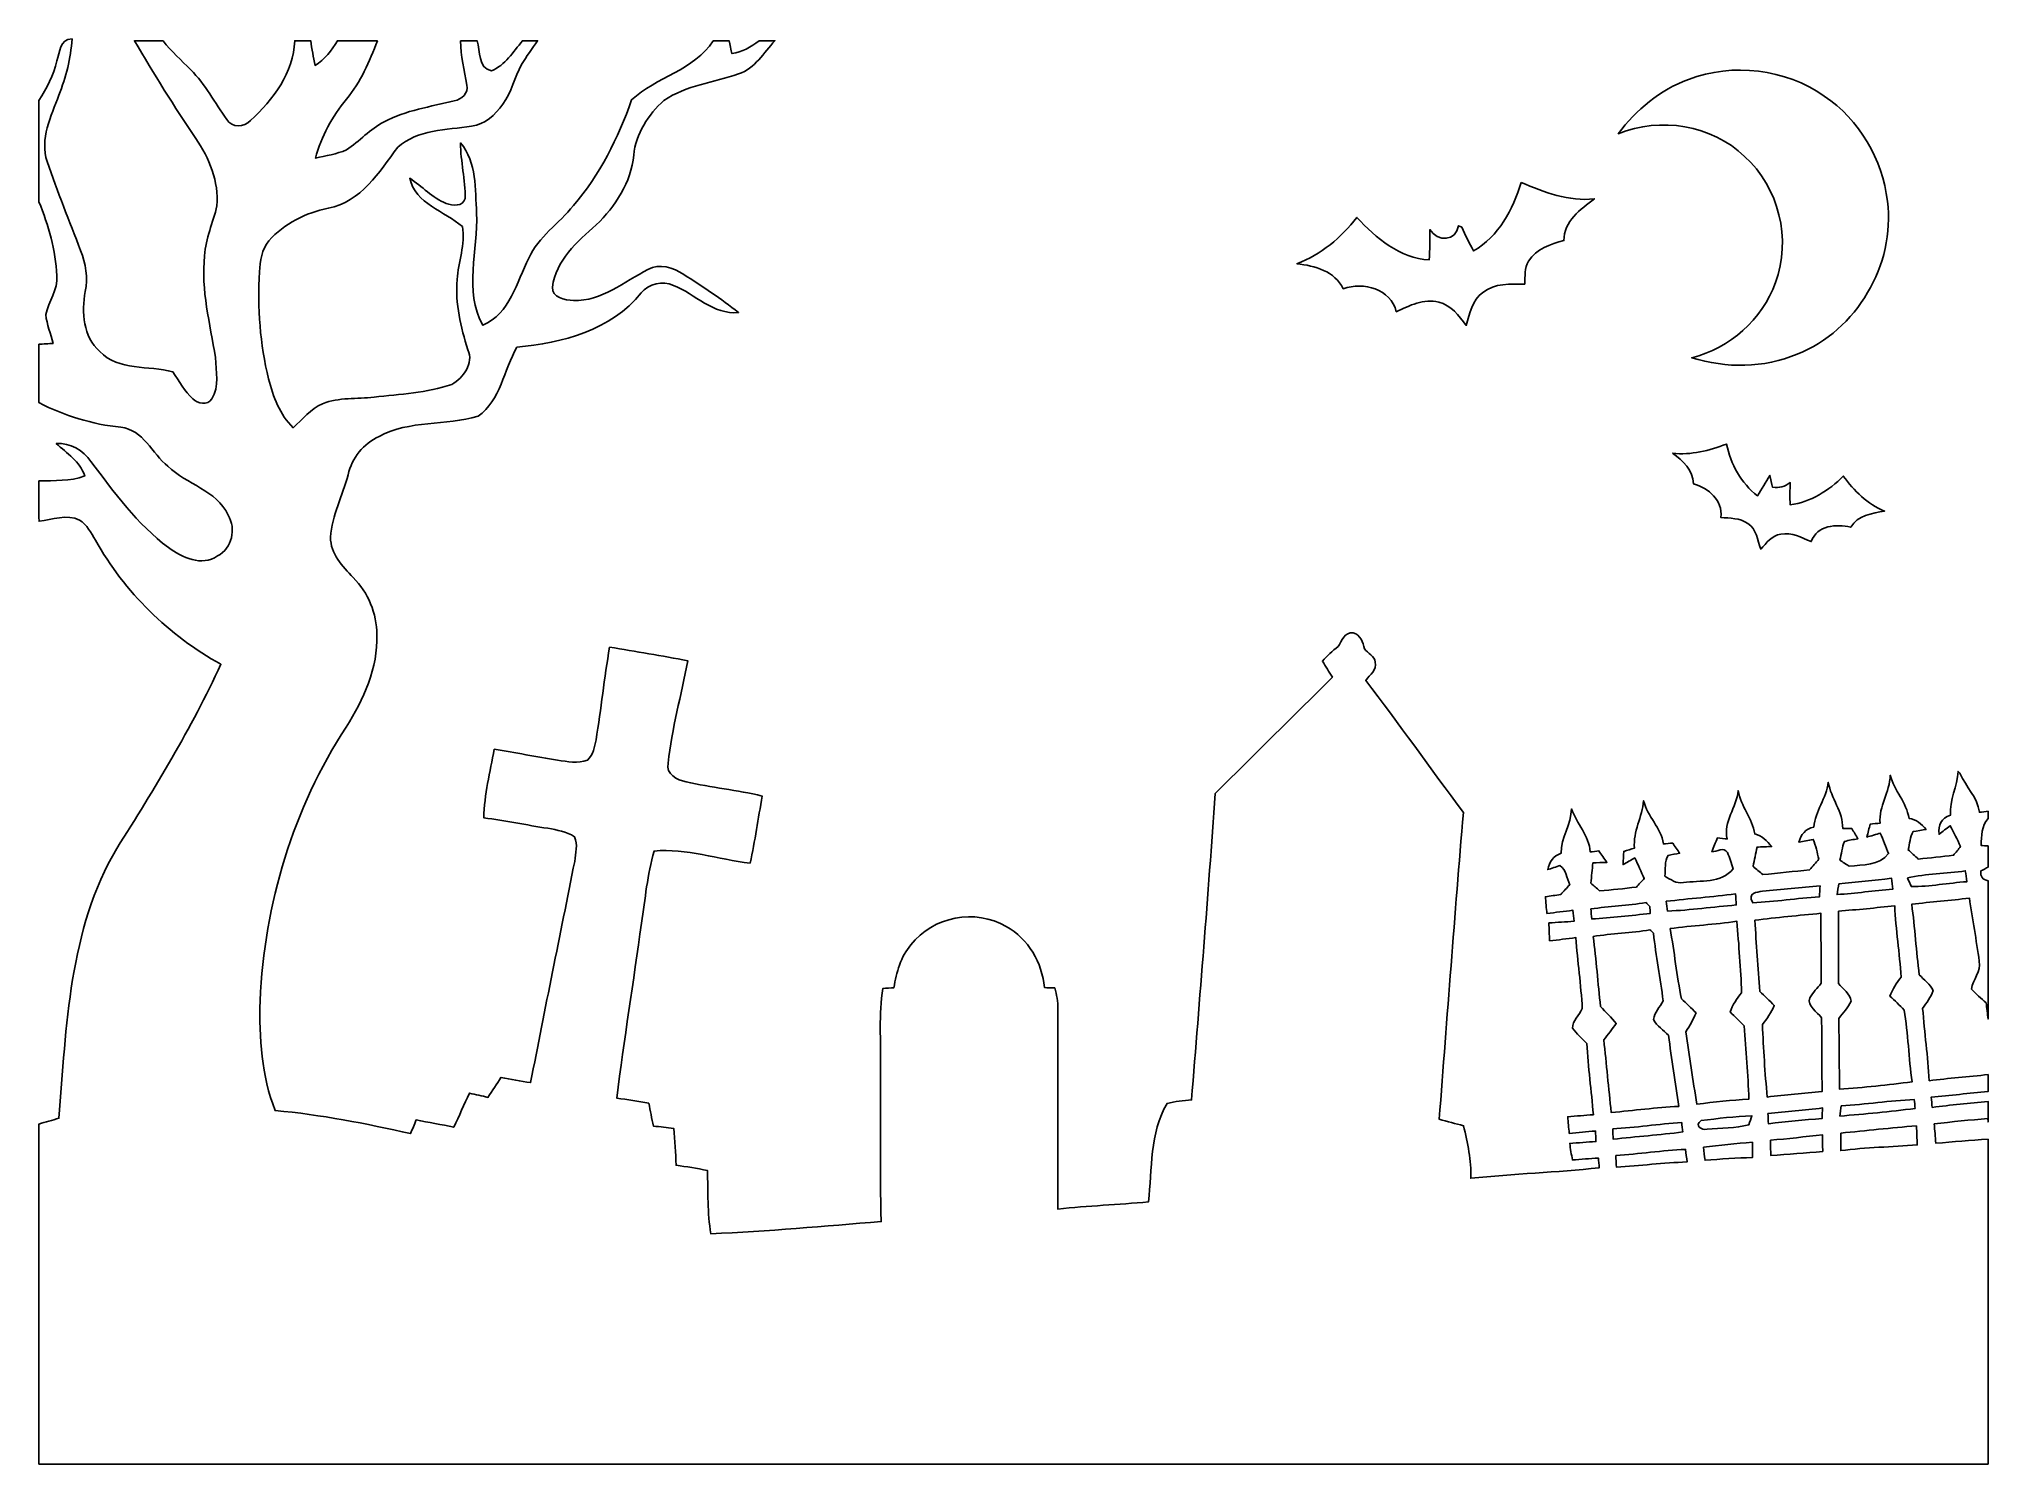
# Model space of a CAD drawing. Header units: centimetres. Extents: x -8.8 to 8.8, y -6.4 to 6.4.
import ezdxf

# ---------------------------------------------------------------- set-up
doc = ezdxf.new("R2010")
doc.units = ezdxf.units.CM
doc.header["$MEASUREMENT"] = 0
doc.layers.add('Camada 1', color=7, linetype='Continuous')

msp = doc.modelspace()

# ---------------------------------------------------------------- linework, layer by layer
at = {"layer": 'Camada 1'}
for points, knots in [([(-5.00591, 6.42902), (-4.95547, 6.42937), (-4.90502, 6.43008), (-4.85422, 6.43042), (-4.85422, 6.43042), (-4.8274, 6.33764), (-4.8454, 6.18137), (-4.72546, 6.15702), (-4.72546, 6.15702), (-4.60092, 6.20959), (-4.52613, 6.32777), (-4.445, 6.42937), (-4.445, 6.42937), (-4.41042, 6.42937), (-4.34162, 6.42972), (-4.30742, 6.43008), (-4.30742, 6.43008), (-4.3568, 6.35916), (-4.40796, 6.28931), (-4.45169, 6.21454), (-4.45169, 6.21454), (-4.51979, 6.10059), (-4.54096, 5.9637), (-4.62138, 5.85611), (-4.62138, 5.85611), (-4.68982, 5.76155), (-4.78367, 5.67019), (-4.90573, 5.65714), (-4.90573, 5.65714), (-5.13186, 5.62151), (-5.39291, 5.62821), (-5.57318, 5.46629), (-5.57318, 5.46629), (-5.73792, 5.24403), (-5.90727, 4.97063), (-6.20112, 4.91525), (-6.20112, 4.91525), (-6.40396, 4.87362), (-6.60082, 4.77731), (-6.7391, 4.61997), (-6.7391, 4.61997), (-6.80685, 4.54377), (-6.81496, 4.43583), (-6.82342, 4.33882), (-6.82342, 4.33882), (-6.84283, 4.01425), (-6.81918, 3.68618), (-6.74158, 3.36973), (-6.74158, 3.36973), (-6.70065, 3.20957), (-6.64033, 3.04658), (-6.51932, 2.9284), (-6.51932, 2.9284), (-6.43325, 3.00426), (-6.36128, 3.10056), (-6.25264, 3.14571), (-6.25264, 3.14571), (-6.10481, 3.20604), (-5.94184, 3.18664), (-5.78696, 3.20604), (-5.78696, 3.20604), (-5.55096, 3.2332), (-5.30895, 3.24272), (-5.08282, 3.32069), (-5.08282, 3.32069), (-4.98052, 3.37855), (-4.88138, 3.51367), (-4.93818, 3.63361), (-4.93818, 3.63361), (-5.00203, 3.83857), (-5.05249, 4.05236), (-5.0359, 4.26861), (-5.0359, 4.26861), (-5.02462, 4.42877), (-4.95935, 4.58645), (-4.98792, 4.74839), (-4.98792, 4.74839), (-5.14809, 4.88914), (-5.4116, 4.9537), (-5.46347, 5.18617), (-5.46347, 5.18617), (-5.35269, 5.11245), (-5.26026, 5.00873), (-5.13467, 4.95864), (-5.13467, 4.95864), (-5.07646, 4.93642), (-4.98439, 4.92794), (-4.96147, 5.00238), (-4.96147, 5.00238), (-4.95864, 5.17136), (-5.0052, 5.33681), (-5.00379, 5.50615), (-5.00379, 5.50615), (-4.85634, 5.3287), (-4.87257, 5.08669), (-4.85916, 4.87045), (-4.85916, 4.87045), (-4.8454, 4.5346), (-4.97662, 4.16877), (-4.80342, 3.85621), (-4.80342, 3.85621), (-4.55471, 3.96168), (-4.49791, 4.24602), (-4.38608, 4.46263), (-4.38608, 4.46263), (-4.29965, 4.65807), (-4.11268, 4.77519), (-3.98322, 4.93818), (-3.98322, 4.93818), (-3.74297, 5.21687), (-3.57752, 5.55025), (-3.45581, 5.89562), (-3.45581, 5.89562), (-3.23427, 6.10129), (-2.89031, 6.16338), (-2.71673, 6.42902), (-2.71673, 6.42902), (-2.66912, 6.42937), (-2.62113, 6.42972), (-2.57352, 6.42972), (-2.57352, 6.42972), (-2.56716, 6.40079), (-2.55447, 6.34259), (-2.54811, 6.31331), (-2.54811, 6.31331), (-2.45604, 6.326), (-2.3763, 6.37433), (-2.30292, 6.42866), (-2.30292, 6.42866), (-2.26694, 6.42937), (-2.19463, 6.43042), (-2.15864, 6.43078), (-2.15864, 6.43078), (-2.25743, 6.32107), (-2.34032, 6.18031), (-2.48778, 6.13056), (-2.48778, 6.13056), (-2.71285, 6.0533), (-2.96192, 6.02614), (-3.16301, 5.89033), (-3.16301, 5.89033), (-3.30446, 5.76121), (-3.41877, 5.58977), (-3.43675, 5.39433), (-3.43675, 5.39433), (-3.46216, 5.14914), (-3.60115, 4.93112), (-3.77613, 4.76355), (-3.77613, 4.76355), (-3.94899, 4.61327), (-4.14197, 4.44183), (-4.173, 4.20158), (-4.173, 4.20158), (-4.18007, 4.10316), (-4.05729, 4.08515), (-3.98285, 4.07952), (-3.98285, 4.07952), (-3.72779, 4.07317), (-3.52248, 4.2485), (-3.3087, 4.36138), (-3.3087, 4.36138), (-3.20286, 4.42029), (-3.07833, 4.3769), (-2.9845, 4.31587), (-2.9845, 4.31587), (-2.81552, 4.20652), (-2.64583, 4.09645), (-2.48813, 3.97121), (-2.48813, 3.97121), (-2.7185, 3.9497), (-2.88008, 4.13737), (-3.07728, 4.2171), (-3.07728, 4.2171), (-3.17712, 4.26225), (-3.29952, 4.22945), (-3.36973, 4.14796), (-3.36973, 4.14796), (-3.63889, 3.81387), (-4.08445, 3.69393), (-4.49474, 3.6576), (-4.49474, 3.6576), (-4.61256, 3.45227), (-4.64078, 3.17641), (-4.8454, 3.03354), (-4.8454, 3.03354), (-5.1382, 2.94604), (-5.46559, 2.99966), (-5.7418, 2.85009), (-5.7418, 2.85009), (-5.88256, 2.78448), (-5.98805, 2.6557), (-6.02192, 2.50367), (-6.02192, 2.50367), (-6.07094, 2.31386), (-6.16725, 2.13535), (-6.18208, 1.93781), (-6.18208, 1.93781), (-6.17996, 1.78893), (-6.07342, 1.67393), (-5.9757, 1.57339), (-5.9757, 1.57339), (-5.83881, 1.43862), (-5.76262, 1.24848), (-5.76155, 1.05692), (-5.76155, 1.05692), (-5.75132, 0.7553), (-5.88081, 0.46989), (-6.03919, 0.22048), (-6.03919, 0.22048), (-6.52039, -0.51257), (-6.77932, -1.38219), (-6.81884, -2.25565), (-6.81884, -2.25565), (-6.82695, -2.59045), (-6.80614, -2.93441), (-6.68231, -3.24908), (-6.68231, -3.24908), (-6.26886, -3.28577), (-5.86069, -3.36727), (-5.45606, -3.45756), (-5.45606, -3.45756), (-5.43947, -3.41629), (-5.42325, -3.37502), (-5.40666, -3.33409), (-5.40666, -3.33409), (-5.29307, -3.35667), (-5.17877, -3.37609), (-5.06518, -3.39972), (-5.06518, -3.39972), (-5.01721, -3.29742), (-4.97134, -3.19369), (-4.923, -3.09174), (-4.923, -3.09174), (-4.86728, -3.10479), (-4.81188, -3.11714), (-4.75614, -3.12985), (-4.75614, -3.12985), (-4.71699, -3.06951), (-4.67783, -3.00955), (-4.63832, -2.94957), (-4.63832, -2.94957), (-4.54942, -2.96757), (-4.45981, -2.98272), (-4.36986, -2.99649), (-4.36986, -2.99649), (-4.2411, -2.32867), (-4.10316, -1.66193), (-3.97121, -0.99447), (-3.97121, -0.99447), (-3.9638, -0.9218), (-3.93841, -0.84137), (-3.97333, -0.77223), (-3.97333, -0.77223), (-4.04459, -0.7239), (-4.13137, -0.71154), (-4.21357, -0.69568), (-4.21357, -0.69568), (-4.40725, -0.66498), (-4.59987, -0.62793), (-4.7939, -0.60006), (-4.7939, -0.60006), (-4.78754, -0.39051), (-4.73816, -0.18591), (-4.69971, 0.01939), (-4.69971, 0.01939), (-4.50849, -0.01198), (-4.31765, -0.04585), (-4.12679, -0.07972), (-4.12679, -0.07972), (-4.03718, -0.09207), (-3.94158, -0.11077), (-3.85409, -0.07761), (-3.85409, -0.07761), (-3.80471, -0.02962), (-3.78989, 0.04056), (-3.77789, 0.10548), (-3.77789, 0.10548), (-3.73133, 0.38381), (-3.70382, 0.66533), (-3.65548, 0.94333), (-3.65548, 0.94333), (-3.41911, 0.90452), (-3.18206, 0.86642), (-2.9471, 0.8195), (-2.9471, 0.8195), (-3.00708, 0.51152), (-3.09138, 0.20637), (-3.12632, -0.10548), (-3.12632, -0.10548), (-3.14749, -0.20567), (-3.04482, -0.25822), (-2.96298, -0.27481), (-2.96298, -0.27481), (-2.73578, -0.32737), (-2.50155, -0.34712), (-2.27507, -0.40393), (-2.27507, -0.40393), (-2.30964, -0.60607), (-2.3389, -0.80963), (-2.38371, -1.01035), (-2.38371, -1.01035), (-2.6737, -0.97825), (-2.95909, -0.87383), (-3.25332, -0.90134), (-3.25332, -0.90134), (-3.31364, -1.11407), (-3.33269, -1.33526), (-3.36656, -1.55292), (-3.36656, -1.55292), (-3.43923, -2.08138), (-3.52424, -2.60772), (-3.59021, -3.13689), (-3.59021, -3.13689), (-3.49355, -3.15066), (-3.39653, -3.16476), (-3.30059, -3.18276), (-3.30059, -3.18276), (-3.28719, -3.25154), (-3.27306, -3.32034), (-3.25895, -3.38949), (-3.25895, -3.38949), (-3.19758, -3.39619), (-3.13655, -3.40325), (-3.07516, -3.41029), (-3.07516, -3.41029), (-3.06387, -3.52107), (-3.05822, -3.6322), (-3.05293, -3.74368), (-3.05293, -3.74368), (-2.95875, -3.75708), (-2.86456, -3.77296), (-2.77071, -3.7906), (-2.77071, -3.7906), (-2.76294, -3.9818), (-2.77106, -4.17476), (-2.73861, -4.36457), (-2.73861, -4.36457), (-2.22391, -4.34128), (-1.71026, -4.29506), (-1.19698, -4.25309), (-1.19698, -4.25309), (-1.21284, -3.78777), (-1.19979, -3.32176), (-1.20402, -2.85608), (-1.20402, -2.85608), (-1.19839, -2.61866), (-1.22096, -2.37949), (-1.18215, -2.14383), (-1.18215, -2.14383), (-1.1571, -2.14207), (-1.10737, -2.13888), (-1.08232, -2.13747), (-1.08232, -2.13747), (-1.05833, -1.99918), (-1.02093, -1.85807), (-0.92816, -1.74871), (-0.92816, -1.74871), (-0.73096, -1.49365), (-0.3429, -1.41887), (-0.06597, -1.58433), (-0.06597, -1.58433), (0.13616, -1.69438), (0.25858, -1.91169), (0.28081, -2.13713), (0.28081, -2.13713), (0.30409, -2.13747), (0.35065, -2.13854), (0.37394, -2.13924), (0.37394, -2.13924), (0.38981, -2.20098), (0.40286, -2.26413), (0.40181, -2.32867), (0.40181, -2.32867), (0.40075, -2.93263), (0.40145, -3.53694), (0.40111, -4.14126), (0.40111, -4.14126), (0.6738, -4.1102), (0.94791, -4.10069), (1.22096, -4.07528), (1.22096, -4.07528), (1.25589, -3.77542), (1.23155, -3.45546), (1.38923, -3.18487), (1.38923, -3.18487), (1.4612, -3.16371), (1.53704, -3.16194), (1.61113, -3.15277), (1.61113, -3.15277), (1.68521, -2.22919), (1.76106, -1.30527), (1.82527, -0.38099), (1.82527, -0.38099), (2.17769, -0.02892), (2.53083, 0.32244), (2.88678, 0.67062), (2.88678, 0.67062), (2.85537, 0.71895), (2.82504, 0.76799), (2.79646, 0.81774), (2.79646, 0.81774), (2.8388, 0.86606), (2.88712, 0.9091), (2.93792, 0.94826), (2.93792, 0.94826), (2.9711, 1.00047), (2.99685, 1.08267), (3.07516, 1.0735), (3.07516, 1.0735), (3.14325, 1.05516), (3.16018, 0.98672), (3.1757, 0.92709), (3.1757, 0.92709), (3.20886, 0.88935), (3.26636, 0.86359), (3.27413, 0.80892), (3.27413, 0.80892), (3.29035, 0.738), (3.22509, 0.69249), (3.18735, 0.64311), (3.18735, 0.64311), (3.48791, 0.2494), (3.77506, -0.15451), (4.07105, -0.55209), (4.07105, -0.55209), (3.99345, -1.47708), (3.92394, -2.40276), (3.85304, -3.32846), (3.85304, -3.32846), (3.92606, -3.34785), (3.99944, -3.36761), (4.07317, -3.38596), (4.07317, -3.38596), (4.1081, -3.54224), (4.14513, -3.70028), (4.13878, -3.8615), (4.13878, -3.8615), (4.52542, -3.82057), (4.91455, -3.81034), (5.30048, -3.7659), (5.30048, -3.7659), (5.29907, -3.74402), (5.29554, -3.70063), (5.29378, -3.67875), (5.29378, -3.67875), (5.21475, -3.68335), (5.13608, -3.68969), (5.05777, -3.69605), (5.05777, -3.69605), (5.0493, -3.64596), (5.04119, -3.59621), (5.03344, -3.54646), (5.03344, -3.54646), (5.11245, -3.54047), (5.19182, -3.53447), (5.2712, -3.52918), (5.2712, -3.52918), (5.27015, -3.50555), (5.26837, -3.45827), (5.26732, -3.43429), (5.26732, -3.43429), (5.18759, -3.44099), (5.10821, -3.44805), (5.0292, -3.45546), (5.0292, -3.45546), (5.02462, -3.40501), (5.02038, -3.35492), (5.01614, -3.30482), (5.01614, -3.30482), (5.0934, -3.29847), (5.17031, -3.29211), (5.24791, -3.28648), (5.24791, -3.28648), (5.22958, -3.07092), (5.20171, -2.85679), (5.18759, -2.64125), (5.18759, -2.64125), (5.14349, -2.59715), (5.09834, -2.55376), (5.05953, -2.50506), (5.05953, -2.50506), (5.05953, -2.43592), (5.11739, -2.38512), (5.14772, -2.32692), (5.14772, -2.32692), (5.13537, -2.11208), (5.1054, -1.89864), (5.08916, -1.68451), (5.08916, -1.68451), (5.00979, -1.69509), (4.93006, -1.70461), (4.85104, -1.71343), (4.85104, -1.71343), (4.84857, -1.6591), (4.84681, -1.60513), (4.84575, -1.55117), (4.84575, -1.55117), (4.92125, -1.54657), (4.99709, -1.54164), (5.07293, -1.5367), (5.07293, -1.5367), (5.06906, -1.50318), (5.06552, -1.47002), (5.06201, -1.43686), (5.06201, -1.43686), (4.98369, -1.4478), (4.90536, -1.45696), (4.82669, -1.46507), (4.82669, -1.46507), (4.82353, -1.42769), (4.81717, -1.35254), (4.814, -1.31514), (4.814, -1.31514), (4.86021, -1.3081), (4.90607, -1.30104), (4.95265, -1.29433), (4.95265, -1.29433), (4.97945, -1.26434), (5.00661, -1.23506), (5.03414, -1.20614), (5.03414, -1.20614), (5.00591, -1.14793), (5.00274, -1.07138), (4.94558, -1.03258), (4.94558, -1.03258), (4.91808, -1.04174), (4.86268, -1.06009), (4.83517, -1.06927), (4.83517, -1.06927), (4.84823, -0.99976), (4.88631, -0.94297), (4.95618, -0.92145), (4.95618, -0.92145), (4.95511, -0.77998), (5.04613, -0.6604), (5.04966, -0.51929), (5.04966, -0.51929), (5.09763, -0.65405), (5.21053, -0.76129), (5.22005, -0.90945), (5.22005, -0.90945), (5.23945, -0.90699), (5.27861, -0.90204), (5.29836, -0.89992), (5.29836, -0.89992), (5.32236, -0.93451), (5.34634, -0.96908), (5.37033, -1.00436), (5.37033, -1.00436), (5.33858, -1.00507), (5.27543, -1.00682), (5.24403, -1.00787), (5.24403, -1.00787), (5.23699, -1.0689), (5.23098, -1.1303), (5.22534, -1.19203), (5.22534, -1.19203), (5.25144, -1.21462), (5.27755, -1.23789), (5.30365, -1.26083), (5.30365, -1.26083), (5.41479, -1.25236), (5.52626, -1.24213), (5.63703, -1.2266), (5.63703, -1.2266), (5.65467, -1.20755), (5.68995, -1.16981), (5.70759, -1.15076), (5.70759, -1.15076), (5.68006, -1.08761), (5.65255, -1.02446), (5.62256, -0.96307), (5.62256, -0.96307), (5.58729, -0.98283), (5.55237, -1.00295), (5.51709, -1.02305), (5.51709, -1.02305), (5.51885, -0.98354), (5.52097, -0.94402), (5.52343, -0.90452), (5.52343, -0.90452), (5.55554, -0.89429), (5.58765, -0.8844), (5.6201, -0.87453), (5.6201, -0.87453), (5.60563, -0.72495), (5.68924, -0.59195), (5.70301, -0.44555), (5.70301, -0.44555), (5.73405, -0.59019), (5.86281, -0.68826), (5.88222, -0.83643), (5.88222, -0.83643), (5.90337, -0.83467), (5.94501, -0.83114), (5.96618, -0.82973), (5.96618, -0.82973), (5.9817, -0.85231), (6.01274, -0.89782), (6.02826, -0.92039), (6.02826, -0.92039), (6.00216, -0.92569), (5.95029, -0.93591), (5.9242, -0.94085), (5.9242, -0.94085), (5.88785, -0.99484), (5.90479, -1.0668), (5.89455, -1.12818), (5.89455, -1.12818), (5.94713, -1.15605), (5.99756, -1.2012), (6.06248, -1.18568), (6.06248, -1.18568), (6.21595, -1.16557), (6.40362, -1.19556), (6.51369, -1.06257), (6.51369, -1.06257), (6.49605, -1.01282), (6.48229, -0.96166), (6.46077, -0.91405), (6.46077, -0.91405), (6.43042, -0.86006), (6.36517, -0.90769), (6.32001, -0.90805), (6.32001, -0.90805), (6.33659, -0.86571), (6.35353, -0.82373), (6.3708, -0.78176), (6.3708, -0.78176), (6.39304, -0.78422), (6.43748, -0.78916), (6.45971, -0.79162), (6.45971, -0.79162), (6.41772, -0.63675), (6.54685, -0.50658), (6.55742, -0.35453), (6.55742, -0.35453), (6.58176, -0.496), (6.6883, -0.6043), (6.70877, -0.74648), (6.70877, -0.74648), (6.77298, -0.76376), (6.82237, -0.80751), (6.86152, -0.86006), (6.86152, -0.86006), (6.82871, -0.86113), (6.76275, -0.86395), (6.72994, -0.86535), (6.72994, -0.86535), (6.71724, -0.92321), (6.70524, -0.98142), (6.69254, -1.03928), (6.69254, -1.03928), (6.72217, -1.06432), (6.75145, -1.08866), (6.7811, -1.11441), (6.7811, -1.11441), (6.92255, -1.10243), (7.06366, -1.08408), (7.20514, -1.07138), (7.20514, -1.07138), (7.23265, -1.03893), (7.26052, -1.00717), (7.28909, -0.97542), (7.28909, -0.97542), (7.27357, -0.9151), (7.25981, -0.85443), (7.2383, -0.79621), (7.2383, -0.79621), (7.19454, -0.80362), (7.15115, -0.81244), (7.10812, -0.82196), (7.10812, -0.82196), (7.1254, -0.7514), (7.16879, -0.70061), (7.24181, -0.68438), (7.24181, -0.68438), (7.25523, -0.53974), (7.35682, -0.42367), (7.37376, -0.27905), (7.37376, -0.27905), (7.3981, -0.42545), (7.5078, -0.54468), (7.50464, -0.69673), (7.50464, -0.69673), (7.5251, -0.69673), (7.56603, -0.69673), (7.58647, -0.69673), (7.58647, -0.69673), (7.60448, -0.72777), (7.62353, -0.75917), (7.64222, -0.79058), (7.64222, -0.79058), (7.6006, -0.79657), (7.56002, -0.80432), (7.51945, -0.81385), (7.51945, -0.81385), (7.50005, -0.86854), (7.49123, -0.92638), (7.47959, -0.98354), (7.47959, -0.98354), (7.5004, -0.9973), (7.54238, -1.02481), (7.5632, -1.03857), (7.5632, -1.03857), (7.68809, -1.022), (7.83378, -1.0354), (7.9202, -0.92463), (7.9202, -0.92463), (7.89445, -0.86325), (7.87011, -0.80115), (7.84436, -0.74012), (7.84436, -0.74012), (7.81402, -0.7486), (7.75334, -0.76588), (7.72337, -0.77435), (7.72337, -0.77435), (7.73324, -0.73518), (7.74347, -0.69603), (7.7537, -0.65687), (7.7537, -0.65687), (7.77592, -0.6551), (7.82038, -0.65122), (7.8426, -0.64947), (7.8426, -0.64947), (7.82884, -0.496), (7.93114, -0.36688), (7.93467, -0.21483), (7.93467, -0.21483), (7.97136, -0.35453), (8.08214, -0.46143), (8.10436, -0.60607), (8.10436, -0.60607), (8.16926, -0.6156), (8.21901, -0.65475), (8.25923, -0.7059), (8.25923, -0.7059), (8.22995, -0.71049), (8.17209, -0.71966), (8.14317, -0.7239), (8.14317, -0.7239), (8.11318, -0.77399), (8.11176, -0.83502), (8.09659, -0.89041), (8.09659, -0.89041), (8.12729, -0.91756), (8.15798, -0.94509), (8.18868, -0.9733), (8.18868, -0.9733), (8.29522, -0.96378), (8.40139, -0.95108), (8.50759, -0.93873), (8.50759, -0.93873), (8.52311, -0.91934), (8.55486, -0.88018), (8.57037, -0.86077), (8.57037, -0.86077), (8.54216, -0.79657), (8.5111, -0.73342), (8.4776, -0.67203), (8.4776, -0.67203), (8.44373, -0.69744), (8.40987, -0.72319), (8.37635, -0.74894), (8.37635, -0.74894), (8.36612, -0.6664), (8.39752, -0.60254), (8.47865, -0.57679), (8.47865, -0.57679), (8.47019, -0.43992), (8.54357, -0.31644), (8.54816, -0.18062), (8.54816, -0.18062), (8.5531, -0.18555), (8.56333, -0.19578), (8.56862, -0.20109), (8.56862, -0.20109), (8.61905, -0.32173), (8.72489, -0.41521), (8.74148, -0.54997), (8.74148, -0.54997), (8.76087, -0.54785), (8.80004, -0.54397), (8.81944, -0.54186), (8.81944, -0.54186), (8.81944, -0.54186), (8.81944, -0.60537), (8.81944, -0.60537), (8.81944, -0.60537), (8.76229, -0.67522), (8.75982, -0.76446), (8.75629, -0.84983), (8.75629, -0.84983), (8.77217, -0.85124), (8.80356, -0.85407), (8.81944, -0.85548), (8.81944, -0.85548), (8.81944, -0.85548), (8.81944, -1.04668), (8.81944, -1.04668), (8.81944, -1.04668), (8.80321, -1.05516), (8.7704, -1.07244), (8.75417, -1.08126), (8.75417, -1.08126), (8.74994, -1.13171), (8.77181, -1.16134), (8.81944, -1.17016), (8.81944, -1.17016), (8.81944, -1.17016), (8.81944, -2.42111), (8.81944, -2.42111), (8.81944, -2.42111), (8.81415, -2.37243), (8.80816, -2.32409), (8.80251, -2.27576), (8.80251, -2.27576), (8.757, -2.23448), (8.71078, -2.19463), (8.66985, -2.14948), (8.66985, -2.14948), (8.68045, -2.06233), (8.75982, -1.99073), (8.74006, -1.89864), (8.74006, -1.89864), (8.71431, -1.70744), (8.67833, -1.51729), (8.65116, -1.32608), (8.65116, -1.32608), (8.4776, -1.35008), (8.30262, -1.36031), (8.1294, -1.38324), (8.1294, -1.38324), (8.15693, -1.59526), (8.16997, -1.80833), (8.19679, -2.02035), (8.19679, -2.02035), (8.23877, -2.06691), (8.29804, -2.10431), (8.32238, -2.16393), (8.32238, -2.16393), (8.30403, -2.22425), (8.26099, -2.27295), (8.22783, -2.3255), (8.22783, -2.3255), (8.24406, -2.54353), (8.27475, -2.76014), (8.28781, -2.97885), (8.28781, -2.97885), (8.46454, -2.95663), (8.64234, -2.94464), (8.81944, -2.92311), (8.81944, -2.92311), (8.81944, -2.92311), (8.81944, -3.07728), (8.81944, -3.07728), (8.81944, -3.07728), (8.64763, -3.09174), (8.47689, -3.1136), (8.30509, -3.12773), (8.30509, -3.12773), (8.30791, -3.15877), (8.31108, -3.18981), (8.31427, -3.22085), (8.31427, -3.22085), (8.48184, -3.19651), (8.65116, -3.18735), (8.81944, -3.16688), (8.81944, -3.16688), (8.81944, -3.16688), (8.81944, -3.35138), (8.81944, -3.35138), (8.81944, -3.35138), (8.81944, -3.35138), (8.81909, -3.32139), (8.81909, -3.32139), (8.81909, -3.32139), (8.65645, -3.33409), (8.49453, -3.35138), (8.33261, -3.36937), (8.33261, -3.36937), (8.33754, -3.42759), (8.34214, -3.48614), (8.34743, -3.54507), (8.34743, -3.54507), (8.50477, -3.53342), (8.66174, -3.51649), (8.81944, -3.50801), (8.81944, -3.50801), (8.81944, -3.50801), (8.81944, -6.44701), (8.81944, -6.44701), (8.81944, -6.44701), (2.9397, -6.44701), (-2.9397, -6.44701), (-8.81944, -6.44701), (-8.81944, -6.44701), (-8.81944, -6.44701), (-8.81944, -3.37149), (-8.81944, -3.37149), (-8.81944, -3.37149), (-8.75982, -3.35209), (-8.6995, -3.3355), (-8.63881, -3.31927), (-8.63881, -3.31927), (-8.57144, -2.49132), (-8.54921, -1.6129), (-8.116, -0.877), (-8.116, -0.877), (-7.77168, -0.33937), (-7.44185, 0.2092), (-7.17232, 0.7888), (-7.17232, 0.7888), (-7.6447, 1.04916), (-8.04474, 1.4411), (-8.30897, 1.91169), (-8.30897, 1.91169), (-8.34954, 1.9766), (-8.38411, 2.0521), (-8.4515, 2.09337), (-8.4515, 2.09337), (-8.56861, 2.15123), (-8.69879, 2.09656), (-8.81909, 2.08314), (-8.81909, 2.08314), (-8.81909, 2.08314), (-8.81944, 2.11878), (-8.81944, 2.11878), (-8.81944, 2.11878), (-8.81944, 2.11878), (-8.81944, 2.44686), (-8.81944, 2.44686), (-8.81944, 2.44686), (-8.68045, 2.45321), (-8.53686, 2.44122), (-8.40493, 2.49307), (-8.40493, 2.49307), (-8.44832, 2.62502), (-8.56791, 2.69733), (-8.66351, 2.78694), (-8.66351, 2.78694), (-8.53545, 2.79364), (-8.42151, 2.72486), (-8.34883, 2.6229), (-8.34883, 2.6229), (-8.13893, 2.34421), (-7.93009, 2.05563), (-7.64821, 1.84467), (-7.64821, 1.84467), (-7.52439, 1.75365), (-7.34659, 1.6704), (-7.20302, 1.76917), (-7.20302, 1.76917), (-7.07073, 1.83727), (-7.03333, 2.01365), (-7.10742, 2.13818), (-7.10742, 2.13818), (-7.21289, 2.36607), (-7.48454, 2.41477), (-7.6521, 2.58056), (-7.6521, 2.58056), (-7.79673, 2.69487), (-7.87576, 2.91076), (-8.07931, 2.93334), (-8.07931, 2.93334), (-8.33755, 2.95875), (-8.58872, 3.03776), (-8.81944, 3.1556), (-8.81944, 3.1556), (-8.81944, 3.1556), (-8.81944, 3.6844), (-8.81944, 3.6844), (-8.81944, 3.6844), (-8.78769, 3.68618), (-8.72384, 3.68969), (-8.69173, 3.69147), (-8.69173, 3.69147), (-8.71325, 3.77859), (-8.74782, 3.86257), (-8.7577, 3.95181), (-8.7577, 3.95181), (-8.73513, 4.07282), (-8.64552, 4.17688), (-8.65681, 4.30459), (-8.65681, 4.30459), (-8.66774, 4.53495), (-8.73478, 4.75967), (-8.81944, 4.97311), (-8.81944, 4.97311), (-8.81944, 4.97311), (-8.81944, 5.88822), (-8.81944, 5.88822), (-8.81944, 5.88822), (-8.74853, 5.99934), (-8.68856, 6.11823), (-8.65716, 6.24699), (-8.65716, 6.24699), (-8.62965, 6.32707), (-8.63247, 6.44348), (-8.52028, 6.44596), (-8.52028, 6.44596), (-8.53158, 6.27097), (-8.57391, 6.10022), (-8.64023, 5.93831), (-8.64023, 5.93831), (-8.70655, 5.74745), (-8.81591, 5.54143), (-8.74465, 5.3361), (-8.74465, 5.3361), (-8.65258, 5.06482), (-8.54533, 4.79882), (-8.44268, 4.53143), (-8.44268, 4.53143), (-8.39858, 4.41359), (-8.37141, 4.28554), (-8.40034, 4.16031), (-8.40034, 4.16031), (-8.43597, 3.97403), (-8.41939, 3.75284), (-8.26981, 3.61843), (-8.26981, 3.61843), (-8.09907, 3.43923), (-7.82708, 3.49566), (-7.6073, 3.43393), (-7.6073, 3.43393), (-7.54979, 3.35104), (-7.50359, 3.2579), (-7.42772, 3.18981), (-7.42772, 3.18981), (-7.38187, 3.14678), (-7.29509, 3.13019), (-7.25452, 3.1891), (-7.25452, 3.1891), (-7.18679, 3.30129), (-7.21465, 3.44063), (-7.22277, 3.5641), (-7.22277, 3.5641), (-7.27039, 3.86891), (-7.35471, 4.17335), (-7.32084, 4.48451), (-7.32084, 4.48451), (-7.31202, 4.64185), (-7.24358, 4.78542), (-7.20901, 4.93676), (-7.20901, 4.93676), (-7.18996, 5.15479), (-7.2792, 5.36928), (-7.40056, 5.54637), (-7.40056, 5.54637), (-7.59636, 5.83388), (-7.7784, 6.13056), (-7.95549, 6.43042), (-7.95549, 6.43042), (-7.8687, 6.43008), (-7.78228, 6.42972), (-7.69584, 6.42902), (-7.69584, 6.42902), (-7.62105, 6.33411), (-7.53145, 6.25264), (-7.44573, 6.16795), (-7.44573, 6.16795), (-7.31448, 6.03532), (-7.22665, 5.86951), (-7.12082, 5.71782), (-7.12082, 5.71782), (-7.07319, 5.63986), (-6.96348, 5.64797), (-6.90386, 5.70723), (-6.90386, 5.70723), (-6.70031, 5.89808), (-6.51544, 6.13938), (-6.50521, 6.43042), (-6.50521, 6.43042), (-6.45724, 6.43008), (-6.40891, 6.43008), (-6.36057, 6.42972), (-6.36057, 6.42972), (-6.34929, 6.35528), (-6.33694, 6.28049), (-6.32071, 6.20676), (-6.32071, 6.20676), (-6.23393, 6.26215), (-6.17114, 6.3433), (-6.11786, 6.42972), (-6.11786, 6.42972), (-5.99756, 6.42972), (-5.87728, 6.42972), (-5.75663, 6.42902), (-5.75663, 6.42902), (-5.82824, 6.24275), (-5.90761, 6.05579), (-6.03744, 5.90125), (-6.03744, 5.90125), (-6.1662, 5.74498), (-6.26463, 5.56472), (-6.31718, 5.36857), (-6.31718, 5.36857), (-6.22299, 5.38973), (-6.12563, 5.40349), (-6.03637, 5.44264), (-6.03637, 5.44264), (-5.91855, 5.52097), (-5.82295, 5.63068), (-5.69665, 5.69701), (-5.69665, 5.69701), (-5.49875, 5.80036), (-5.27507, 5.83352), (-5.0606, 5.8868), (-5.0606, 5.8868), (-4.99463, 5.89879), (-4.92972, 5.95665), (-4.947, 6.02967), (-4.947, 6.02967), (-4.9724, 6.16196), (-5.00097, 6.29391), (-5.00591, 6.42902)], [0, 0, 0, 0, 0.00357143, 0.00357143, 0.00357143, 0.00357143, 0.00714286, 0.00714286, 0.00714286, 0.00714286, 0.01071429, 0.01071429, 0.01071429, 0.01071429, 0.01428571, 0.01428571, 0.01428571, 0.01428571, 0.01785714, 0.01785714, 0.01785714, 0.01785714, 0.02142857, 0.02142857, 0.02142857, 0.02142857, 0.025, 0.025, 0.025, 0.025, 0.02857143, 0.02857143, 0.02857143, 0.02857143, 0.03214286, 0.03214286, 0.03214286, 0.03214286, 0.03571429, 0.03571429, 0.03571429, 0.03571429, 0.03928571, 0.03928571, 0.03928571, 0.03928571, 0.04285714, 0.04285714, 0.04285714, 0.04285714, 0.04642857, 0.04642857, 0.04642857, 0.04642857, 0.05, 0.05, 0.05, 0.05, 0.05357143, 0.05357143, 0.05357143, 0.05357143, 0.05714286, 0.05714286, 0.05714286, 0.05714286, 0.06071429, 0.06071429, 0.06071429, 0.06071429, 0.06428571, 0.06428571, 0.06428571, 0.06428571, 0.06785714, 0.06785714, 0.06785714, 0.06785714, 0.07142857, 0.07142857, 0.07142857, 0.07142857, 0.075, 0.075, 0.075, 0.075, 0.07857143, 0.07857143, 0.07857143, 0.07857143, 0.08214286, 0.08214286, 0.08214286, 0.08214286, 0.08571429, 0.08571429, 0.08571429, 0.08571429, 0.08928571, 0.08928571, 0.08928571, 0.08928571, 0.09285714, 0.09285714, 0.09285714, 0.09285714, 0.09642857, 0.09642857, 0.09642857, 0.09642857, 0.1, 0.1, 0.1, 0.1, 0.10357143, 0.10357143, 0.10357143, 0.10357143, 0.10714286, 0.10714286, 0.10714286, 0.10714286, 0.11071429, 0.11071429, 0.11071429, 0.11071429, 0.11428571, 0.11428571, 0.11428571, 0.11428571, 0.11785714, 0.11785714, 0.11785714, 0.11785714, 0.12142857, 0.12142857, 0.12142857, 0.12142857, 0.125, 0.125, 0.125, 0.125, 0.12857143, 0.12857143, 0.12857143, 0.12857143, 0.13214286, 0.13214286, 0.13214286, 0.13214286, 0.13571429, 0.13571429, 0.13571429, 0.13571429, 0.13928571, 0.13928571, 0.13928571, 0.13928571, 0.14285714, 0.14285714, 0.14285714, 0.14285714, 0.14642857, 0.14642857, 0.14642857, 0.14642857, 0.15, 0.15, 0.15, 0.15, 0.15357143, 0.15357143, 0.15357143, 0.15357143, 0.15714286, 0.15714286, 0.15714286, 0.15714286, 0.16071429, 0.16071429, 0.16071429, 0.16071429, 0.16428571, 0.16428571, 0.16428571, 0.16428571, 0.16785714, 0.16785714, 0.16785714, 0.16785714, 0.17142857, 0.17142857, 0.17142857, 0.17142857, 0.175, 0.175, 0.175, 0.175, 0.17857143, 0.17857143, 0.17857143, 0.17857143, 0.18214286, 0.18214286, 0.18214286, 0.18214286, 0.18571429, 0.18571429, 0.18571429, 0.18571429, 0.18928571, 0.18928571, 0.18928571, 0.18928571, 0.19285714, 0.19285714, 0.19285714, 0.19285714, 0.19642857, 0.19642857, 0.19642857, 0.19642857, 0.2, 0.2, 0.2, 0.2, 0.20357143, 0.20357143, 0.20357143, 0.20357143, 0.20714286, 0.20714286, 0.20714286, 0.20714286, 0.21071429, 0.21071429, 0.21071429, 0.21071429, 0.21428571, 0.21428571, 0.21428571, 0.21428571, 0.21785714, 0.21785714, 0.21785714, 0.21785714, 0.22142857, 0.22142857, 0.22142857, 0.22142857, 0.225, 0.225, 0.225, 0.225, 0.22857143, 0.22857143, 0.22857143, 0.22857143, 0.23214286, 0.23214286, 0.23214286, 0.23214286, 0.23571429, 0.23571429, 0.23571429, 0.23571429, 0.23928571, 0.23928571, 0.23928571, 0.23928571, 0.24285714, 0.24285714, 0.24285714, 0.24285714, 0.24642857, 0.24642857, 0.24642857, 0.24642857, 0.25, 0.25, 0.25, 0.25, 0.25357143, 0.25357143, 0.25357143, 0.25357143, 0.25714286, 0.25714286, 0.25714286, 0.25714286, 0.26071429, 0.26071429, 0.26071429, 0.26071429, 0.26428571, 0.26428571, 0.26428571, 0.26428571, 0.26785714, 0.26785714, 0.26785714, 0.26785714, 0.27142857, 0.27142857, 0.27142857, 0.27142857, 0.275, 0.275, 0.275, 0.275, 0.27857143, 0.27857143, 0.27857143, 0.27857143, 0.28214286, 0.28214286, 0.28214286, 0.28214286, 0.28571429, 0.28571429, 0.28571429, 0.28571429, 0.28928571, 0.28928571, 0.28928571, 0.28928571, 0.29285714, 0.29285714, 0.29285714, 0.29285714, 0.29642857, 0.29642857, 0.29642857, 0.29642857, 0.3, 0.3, 0.3, 0.3, 0.30357143, 0.30357143, 0.30357143, 0.30357143, 0.30714286, 0.30714286, 0.30714286, 0.30714286, 0.31071429, 0.31071429, 0.31071429, 0.31071429, 0.31428571, 0.31428571, 0.31428571, 0.31428571, 0.31785714, 0.31785714, 0.31785714, 0.31785714, 0.32142857, 0.32142857, 0.32142857, 0.32142857, 0.325, 0.325, 0.325, 0.325, 0.32857143, 0.32857143, 0.32857143, 0.32857143, 0.33214286, 0.33214286, 0.33214286, 0.33214286, 0.33571429, 0.33571429, 0.33571429, 0.33571429, 0.33928571, 0.33928571, 0.33928571, 0.33928571, 0.34285714, 0.34285714, 0.34285714, 0.34285714, 0.34642857, 0.34642857, 0.34642857, 0.34642857, 0.35, 0.35, 0.35, 0.35, 0.35357143, 0.35357143, 0.35357143, 0.35357143, 0.35714286, 0.35714286, 0.35714286, 0.35714286, 0.36071429, 0.36071429, 0.36071429, 0.36071429, 0.36428571, 0.36428571, 0.36428571, 0.36428571, 0.36785714, 0.36785714, 0.36785714, 0.36785714, 0.37142857, 0.37142857, 0.37142857, 0.37142857, 0.375, 0.375, 0.375, 0.375, 0.37857143, 0.37857143, 0.37857143, 0.37857143, 0.38214286, 0.38214286, 0.38214286, 0.38214286, 0.38571429, 0.38571429, 0.38571429, 0.38571429, 0.38928571, 0.38928571, 0.38928571, 0.38928571, 0.39285714, 0.39285714, 0.39285714, 0.39285714, 0.39642857, 0.39642857, 0.39642857, 0.39642857, 0.4, 0.4, 0.4, 0.4, 0.40357143, 0.40357143, 0.40357143, 0.40357143, 0.40714286, 0.40714286, 0.40714286, 0.40714286, 0.41071429, 0.41071429, 0.41071429, 0.41071429, 0.41428571, 0.41428571, 0.41428571, 0.41428571, 0.41785714, 0.41785714, 0.41785714, 0.41785714, 0.42142857, 0.42142857, 0.42142857, 0.42142857, 0.425, 0.425, 0.425, 0.425, 0.42857143, 0.42857143, 0.42857143, 0.42857143, 0.43214286, 0.43214286, 0.43214286, 0.43214286, 0.43571429, 0.43571429, 0.43571429, 0.43571429, 0.43928571, 0.43928571, 0.43928571, 0.43928571, 0.44285714, 0.44285714, 0.44285714, 0.44285714, 0.44642857, 0.44642857, 0.44642857, 0.44642857, 0.45, 0.45, 0.45, 0.45, 0.45357143, 0.45357143, 0.45357143, 0.45357143, 0.45714286, 0.45714286, 0.45714286, 0.45714286, 0.46071429, 0.46071429, 0.46071429, 0.46071429, 0.46428571, 0.46428571, 0.46428571, 0.46428571, 0.46785714, 0.46785714, 0.46785714, 0.46785714, 0.47142857, 0.47142857, 0.47142857, 0.47142857, 0.475, 0.475, 0.475, 0.475, 0.47857143, 0.47857143, 0.47857143, 0.47857143, 0.48214286, 0.48214286, 0.48214286, 0.48214286, 0.48571429, 0.48571429, 0.48571429, 0.48571429, 0.48928571, 0.48928571, 0.48928571, 0.48928571, 0.49285714, 0.49285714, 0.49285714, 0.49285714, 0.49642857, 0.49642857, 0.49642857, 0.49642857, 0.5, 0.5, 0.5, 0.5, 0.50357143, 0.50357143, 0.50357143, 0.50357143, 0.50714286, 0.50714286, 0.50714286, 0.50714286, 0.51071429, 0.51071429, 0.51071429, 0.51071429, 0.51428571, 0.51428571, 0.51428571, 0.51428571, 0.51785714, 0.51785714, 0.51785714, 0.51785714, 0.52142857, 0.52142857, 0.52142857, 0.52142857, 0.525, 0.525, 0.525, 0.525, 0.52857143, 0.52857143, 0.52857143, 0.52857143, 0.53214286, 0.53214286, 0.53214286, 0.53214286, 0.53571429, 0.53571429, 0.53571429, 0.53571429, 0.53928571, 0.53928571, 0.53928571, 0.53928571, 0.54285714, 0.54285714, 0.54285714, 0.54285714, 0.54642857, 0.54642857, 0.54642857, 0.54642857, 0.55, 0.55, 0.55, 0.55, 0.55357143, 0.55357143, 0.55357143, 0.55357143, 0.55714286, 0.55714286, 0.55714286, 0.55714286, 0.56071429, 0.56071429, 0.56071429, 0.56071429, 0.56428571, 0.56428571, 0.56428571, 0.56428571, 0.56785714, 0.56785714, 0.56785714, 0.56785714, 0.57142857, 0.57142857, 0.57142857, 0.57142857, 0.575, 0.575, 0.575, 0.575, 0.57857143, 0.57857143, 0.57857143, 0.57857143, 0.58214286, 0.58214286, 0.58214286, 0.58214286, 0.58571429, 0.58571429, 0.58571429, 0.58571429, 0.58928571, 0.58928571, 0.58928571, 0.58928571, 0.59285714, 0.59285714, 0.59285714, 0.59285714, 0.59642857, 0.59642857, 0.59642857, 0.59642857, 0.6, 0.6, 0.6, 0.6, 0.60357143, 0.60357143, 0.60357143, 0.60357143, 0.60714286, 0.60714286, 0.60714286, 0.60714286, 0.61071429, 0.61071429, 0.61071429, 0.61071429, 0.61428571, 0.61428571, 0.61428571, 0.61428571, 0.61785714, 0.61785714, 0.61785714, 0.61785714, 0.62142857, 0.62142857, 0.62142857, 0.62142857, 0.625, 0.625, 0.625, 0.625, 0.62857143, 0.62857143, 0.62857143, 0.62857143, 0.63214286, 0.63214286, 0.63214286, 0.63214286, 0.63571429, 0.63571429, 0.63571429, 0.63571429, 0.63928571, 0.63928571, 0.63928571, 0.63928571, 0.64285714, 0.64285714, 0.64285714, 0.64285714, 0.64642857, 0.64642857, 0.64642857, 0.64642857, 0.65, 0.65, 0.65, 0.65, 0.65357143, 0.65357143, 0.65357143, 0.65357143, 0.65714286, 0.65714286, 0.65714286, 0.65714286, 0.66071429, 0.66071429, 0.66071429, 0.66071429, 0.66428571, 0.66428571, 0.66428571, 0.66428571, 0.66785714, 0.66785714, 0.66785714, 0.66785714, 0.67142857, 0.67142857, 0.67142857, 0.67142857, 0.675, 0.675, 0.675, 0.675, 0.67857143, 0.67857143, 0.67857143, 0.67857143, 0.68214286, 0.68214286, 0.68214286, 0.68214286, 0.68571429, 0.68571429, 0.68571429, 0.68571429, 0.68928571, 0.68928571, 0.68928571, 0.68928571, 0.69285714, 0.69285714, 0.69285714, 0.69285714, 0.69642857, 0.69642857, 0.69642857, 0.69642857, 0.7, 0.7, 0.7, 0.7, 0.70357143, 0.70357143, 0.70357143, 0.70357143, 0.70714286, 0.70714286, 0.70714286, 0.70714286, 0.71071429, 0.71071429, 0.71071429, 0.71071429, 0.71428571, 0.71428571, 0.71428571, 0.71428571, 0.71785714, 0.71785714, 0.71785714, 0.71785714, 0.72142857, 0.72142857, 0.72142857, 0.72142857, 0.725, 0.725, 0.725, 0.725, 0.72857143, 0.72857143, 0.72857143, 0.72857143, 0.73214286, 0.73214286, 0.73214286, 0.73214286, 0.73571429, 0.73571429, 0.73571429, 0.73571429, 0.73928571, 0.73928571, 0.73928571, 0.73928571, 0.74285714, 0.74285714, 0.74285714, 0.74285714, 0.74642857, 0.74642857, 0.74642857, 0.74642857, 0.75, 0.75, 0.75, 0.75, 0.75357143, 0.75357143, 0.75357143, 0.75357143, 0.75714286, 0.75714286, 0.75714286, 0.75714286, 0.76071429, 0.76071429, 0.76071429, 0.76071429, 0.76428571, 0.76428571, 0.76428571, 0.76428571, 0.76785714, 0.76785714, 0.76785714, 0.76785714, 0.77142857, 0.77142857, 0.77142857, 0.77142857, 0.775, 0.775, 0.775, 0.775, 0.77857143, 0.77857143, 0.77857143, 0.77857143, 0.78214286, 0.78214286, 0.78214286, 0.78214286, 0.78571429, 0.78571429, 0.78571429, 0.78571429, 0.78928571, 0.78928571, 0.78928571, 0.78928571, 0.79285714, 0.79285714, 0.79285714, 0.79285714, 0.79642857, 0.79642857, 0.79642857, 0.79642857, 0.8, 0.8, 0.8, 0.8, 0.80357143, 0.80357143, 0.80357143, 0.80357143, 0.80714286, 0.80714286, 0.80714286, 0.80714286, 0.81071429, 0.81071429, 0.81071429, 0.81071429, 0.81428571, 0.81428571, 0.81428571, 0.81428571, 0.81785714, 0.81785714, 0.81785714, 0.81785714, 0.82142857, 0.82142857, 0.82142857, 0.82142857, 0.825, 0.825, 0.825, 0.825, 0.82857143, 0.82857143, 0.82857143, 0.82857143, 0.83214286, 0.83214286, 0.83214286, 0.83214286, 0.83571429, 0.83571429, 0.83571429, 0.83571429, 0.83928571, 0.83928571, 0.83928571, 0.83928571, 0.84285714, 0.84285714, 0.84285714, 0.84285714, 0.84642857, 0.84642857, 0.84642857, 0.84642857, 0.85, 0.85, 0.85, 0.85, 0.85357143, 0.85357143, 0.85357143, 0.85357143, 0.85714286, 0.85714286, 0.85714286, 0.85714286, 0.86071429, 0.86071429, 0.86071429, 0.86071429, 0.86428571, 0.86428571, 0.86428571, 0.86428571, 0.86785714, 0.86785714, 0.86785714, 0.86785714, 0.87142857, 0.87142857, 0.87142857, 0.87142857, 0.875, 0.875, 0.875, 0.875, 0.87857143, 0.87857143, 0.87857143, 0.87857143, 0.88214286, 0.88214286, 0.88214286, 0.88214286, 0.88571429, 0.88571429, 0.88571429, 0.88571429, 0.88928571, 0.88928571, 0.88928571, 0.88928571, 0.89285714, 0.89285714, 0.89285714, 0.89285714, 0.89642857, 0.89642857, 0.89642857, 0.89642857, 0.9, 0.9, 0.9, 0.9, 0.90357143, 0.90357143, 0.90357143, 0.90357143, 0.90714286, 0.90714286, 0.90714286, 0.90714286, 0.91071429, 0.91071429, 0.91071429, 0.91071429, 0.91428571, 0.91428571, 0.91428571, 0.91428571, 0.91785714, 0.91785714, 0.91785714, 0.91785714, 0.92142857, 0.92142857, 0.92142857, 0.92142857, 0.925, 0.925, 0.925, 0.925, 0.92857143, 0.92857143, 0.92857143, 0.92857143, 0.93214286, 0.93214286, 0.93214286, 0.93214286, 0.93571429, 0.93571429, 0.93571429, 0.93571429, 0.93928571, 0.93928571, 0.93928571, 0.93928571, 0.94285714, 0.94285714, 0.94285714, 0.94285714, 0.94642857, 0.94642857, 0.94642857, 0.94642857, 0.95, 0.95, 0.95, 0.95, 0.95357143, 0.95357143, 0.95357143, 0.95357143, 0.95714286, 0.95714286, 0.95714286, 0.95714286, 0.96071429, 0.96071429, 0.96071429, 0.96071429, 0.96428571, 0.96428571, 0.96428571, 0.96428571, 0.96785714, 0.96785714, 0.96785714, 0.96785714, 0.97142857, 0.97142857, 0.97142857, 0.97142857, 0.975, 0.975, 0.975, 0.975, 0.97857143, 0.97857143, 0.97857143, 0.97857143, 0.98214286, 0.98214286, 0.98214286, 0.98214286, 0.98571429, 0.98571429, 0.98571429, 0.98571429, 0.98928571, 0.98928571, 0.98928571, 0.98928571, 0.99285714, 0.99285714, 0.99285714, 0.99285714, 1, 1, 1, 1]), ([(6.10799, 6.07976), (6.5098, 6.23322), (6.98465, 6.17643), (7.33777, 5.92949), (7.33777, 5.92949), (7.65527, 5.7157), (7.86448, 5.35727), (7.90928, 4.9784), (7.90928, 4.9784), (7.98125, 4.40336), (7.63164, 3.80824), (7.09224, 3.5948), (7.09224, 3.5948), (6.79167, 3.46569), (6.44806, 3.46638), (6.13833, 3.56164), (6.13833, 3.56164), (6.48124, 3.64912), (6.77827, 3.90596), (6.89468, 4.24249), (6.89468, 4.24249), (7.04356, 4.63337), (6.92572, 5.10363), (6.61634, 5.38373), (6.61634, 5.38373), (6.31789, 5.66949), (5.85364, 5.74392), (5.47334, 5.58835), (5.47334, 5.58835), (5.63457, 5.80636), (5.85187, 5.98594), (6.10799, 6.07976)], [0, 0, 0, 0, 0.11111111, 0.11111111, 0.11111111, 0.11111111, 0.22222222, 0.22222222, 0.22222222, 0.22222222, 0.33333333, 0.33333333, 0.33333333, 0.33333333, 0.44444444, 0.44444444, 0.44444444, 0.44444444, 0.55555556, 0.55555556, 0.55555556, 0.55555556, 0.66666667, 0.66666667, 0.66666667, 0.66666667, 0.77777778, 0.77777778, 0.77777778, 0.77777778, 1, 1, 1, 1]), ([(4.59493, 5.14809), (4.80447, 5.06024), (5.02532, 4.97311), (5.25744, 5.00027), (5.25744, 5.00027), (5.13221, 4.90395), (4.9784, 4.79848), (4.98086, 4.62138), (4.98086, 4.62138), (4.86092, 4.59139), (4.72863, 4.5473), (4.6616, 4.43512), (4.6616, 4.43512), (4.61963, 4.37479), (4.63303, 4.29718), (4.62704, 4.22839), (4.62704, 4.22839), (4.49826, 4.22768), (4.35397, 4.23898), (4.24814, 4.15183), (4.24814, 4.15183), (4.15113, 4.08305), (4.12679, 3.96205), (4.09751, 3.85514), (4.09751, 3.85514), (4.0326, 3.94299), (3.95958, 4.03684), (3.8488, 4.06576), (3.8488, 4.06576), (3.71333, 4.09821), (3.58315, 4.03506), (3.46428, 3.97791), (3.46428, 3.97791), (3.41383, 4.18747), (3.16864, 4.25062), (2.98484, 4.18606), (2.98484, 4.18606), (2.90724, 4.34552), (2.72732, 4.3949), (2.5647, 4.41184), (2.5647, 4.41184), (2.782, 4.49579), (2.96579, 4.64855), (3.10797, 4.83164), (3.10797, 4.83164), (3.27837, 4.64361), (3.49744, 4.46193), (3.76166, 4.44746), (3.76166, 4.44746), (3.76802, 4.53848), (3.76872, 4.62986), (3.76907, 4.72086), (3.76907, 4.72086), (3.8354, 4.61044), (4.01072, 4.61115), (4.02624, 4.75684), (4.02624, 4.75684), (4.03401, 4.75333), (4.04953, 4.74591), (4.05729, 4.74239), (4.05729, 4.74239), (4.08939, 4.66936), (4.12574, 4.59809), (4.16418, 4.5279), (4.16418, 4.5279), (4.38891, 4.6609), (4.52261, 4.90395), (4.59493, 5.14809)], [0, 0, 0, 0, 0.05555556, 0.05555556, 0.05555556, 0.05555556, 0.11111111, 0.11111111, 0.11111111, 0.11111111, 0.16666667, 0.16666667, 0.16666667, 0.16666667, 0.22222222, 0.22222222, 0.22222222, 0.22222222, 0.27777778, 0.27777778, 0.27777778, 0.27777778, 0.33333333, 0.33333333, 0.33333333, 0.33333333, 0.38888889, 0.38888889, 0.38888889, 0.38888889, 0.44444444, 0.44444444, 0.44444444, 0.44444444, 0.5, 0.5, 0.5, 0.5, 0.55555556, 0.55555556, 0.55555556, 0.55555556, 0.61111111, 0.61111111, 0.61111111, 0.61111111, 0.66666667, 0.66666667, 0.66666667, 0.66666667, 0.72222222, 0.72222222, 0.72222222, 0.72222222, 0.77777778, 0.77777778, 0.77777778, 0.77777778, 0.83333333, 0.83333333, 0.83333333, 0.83333333, 0.88888889, 0.88888889, 0.88888889, 0.88888889, 1, 1, 1, 1]), ([(5.96406, 2.69875), (6.13197, 2.67757), (6.29603, 2.72415), (6.45266, 2.78058), (6.45266, 2.78058), (6.49216, 2.59927), (6.58388, 2.42605), (6.73381, 2.31281), (6.73381, 2.31281), (6.77087, 2.37384), (6.80755, 2.43557), (6.84494, 2.49695), (6.84494, 2.49695), (6.85129, 2.47015), (6.86364, 2.41687), (6.87, 2.39006), (6.87, 2.39006), (6.92855, 2.38266), (6.98146, 2.39676), (7.02909, 2.4324), (7.02909, 2.4324), (7.02663, 2.36573), (7.02627, 2.29834), (7.02804, 2.23131), (7.02804, 2.23131), (7.21465, 2.25602), (7.37941, 2.35937), (7.50958, 2.49132), (7.50958, 2.49132), (7.6073, 2.35832), (7.72759, 2.23838), (7.88282, 2.17487), (7.88282, 2.17487), (7.77063, 2.1537), (7.64151, 2.13676), (7.57731, 2.02881), (7.57731, 2.02881), (7.44326, 2.05739), (7.27392, 2.04893), (7.21959, 1.89864), (7.21959, 1.89864), (7.13281, 1.93604), (7.04215, 1.98332), (6.94477, 1.96603), (6.94477, 1.96603), (6.86328, 1.95826), (6.81426, 1.88453), (6.76205, 1.83091), (6.76205, 1.83091), (6.73452, 1.91169), (6.72429, 2.01153), (6.64491, 2.06128), (6.64491, 2.06128), (6.57542, 2.11525), (6.48299, 2.10784), (6.40115, 2.11737), (6.40115, 2.11737), (6.4195, 2.27259), (6.29214, 2.38266), (6.15492, 2.42005), (6.15492, 2.42005), (6.14927, 2.54494), (6.05825, 2.63031), (5.96406, 2.69875)], [0, 0, 0, 0, 0.05882353, 0.05882353, 0.05882353, 0.05882353, 0.11764706, 0.11764706, 0.11764706, 0.11764706, 0.17647059, 0.17647059, 0.17647059, 0.17647059, 0.23529412, 0.23529412, 0.23529412, 0.23529412, 0.29411765, 0.29411765, 0.29411765, 0.29411765, 0.35294118, 0.35294118, 0.35294118, 0.35294118, 0.41176471, 0.41176471, 0.41176471, 0.41176471, 0.47058824, 0.47058824, 0.47058824, 0.47058824, 0.52941176, 0.52941176, 0.52941176, 0.52941176, 0.58823529, 0.58823529, 0.58823529, 0.58823529, 0.64705882, 0.64705882, 0.64705882, 0.64705882, 0.70588235, 0.70588235, 0.70588235, 0.70588235, 0.76470588, 0.76470588, 0.76470588, 0.76470588, 0.82352941, 0.82352941, 0.82352941, 0.82352941, 0.88235294, 0.88235294, 0.88235294, 0.88235294, 1, 1, 1, 1]), ([(6.69042, -1.36842), (6.69042, -1.36842), (6.69042, -1.36842), (6.69042, -1.36842), (6.69042, -1.36842), (6.89222, -1.36031), (7.09259, -1.32785), (7.29438, -1.3148), (7.29438, -1.3148), (7.2958, -1.29046), (7.29826, -1.24142), (7.29967, -1.21708), (7.29967, -1.21708), (7.1254, -1.22872), (6.95218, -1.25201), (6.77791, -1.26434), (6.77791, -1.26434), (6.72889, -1.27494), (6.63892, -1.27494), (6.69042, -1.36842)], [0, 0, 0, 0, 0.16666667, 0.16666667, 0.16666667, 0.16666667, 0.33333333, 0.33333333, 0.33333333, 0.33333333, 0.5, 0.5, 0.5, 0.5, 0.66666667, 0.66666667, 0.66666667, 0.66666667, 1, 1, 1, 1]), ([(7.46794, -1.19732), (7.46794, -1.19732), (7.46794, -1.19732), (7.46794, -1.19732), (7.46794, -1.19732), (7.46441, -1.22166), (7.45771, -1.27034), (7.45418, -1.2947), (7.45418, -1.2947), (7.62212, -1.28517), (7.78862, -1.25871), (7.95655, -1.24707), (7.95655, -1.24707), (7.95301, -1.21355), (7.94985, -1.18039), (7.94666, -1.14723), (7.94666, -1.14723), (7.78756, -1.16945), (7.6274, -1.17863), (7.46794, -1.19732)], [0, 0, 0, 0, 0.16666667, 0.16666667, 0.16666667, 0.16666667, 0.33333333, 0.33333333, 0.33333333, 0.33333333, 0.5, 0.5, 0.5, 0.5, 0.66666667, 0.66666667, 0.66666667, 0.66666667, 1, 1, 1, 1]), ([(8.08955, -1.14477), (8.08955, -1.14477), (8.08955, -1.14477), (8.08955, -1.14477), (8.08955, -1.14477), (8.09837, -1.16416), (8.11635, -1.20368), (8.12553, -1.22344), (8.12553, -1.22344), (8.29415, -1.22273), (8.46067, -1.19062), (8.62858, -1.17863), (8.62858, -1.17863), (8.62329, -1.14582), (8.61835, -1.11266), (8.61377, -1.0802), (8.61377, -1.0802), (8.43986, -1.10842), (8.26135, -1.10455), (8.08955, -1.14477)], [0, 0, 0, 0, 0.16666667, 0.16666667, 0.16666667, 0.16666667, 0.33333333, 0.33333333, 0.33333333, 0.33333333, 0.5, 0.5, 0.5, 0.5, 0.66666667, 0.66666667, 0.66666667, 0.66666667, 1, 1, 1, 1]), ([(5.22498, -1.42521), (5.22498, -1.42521), (5.22498, -1.42521), (5.22498, -1.42521), (5.22498, -1.42521), (5.2271, -1.4478), (5.23134, -1.4926), (5.23346, -1.51518), (5.23346, -1.51518), (5.41055, -1.50495), (5.58694, -1.48554), (5.76333, -1.46473), (5.76333, -1.46473), (5.76192, -1.44921), (5.75909, -1.41817), (5.75768, -1.40263), (5.75768, -1.40263), (5.74922, -1.39381), (5.73263, -1.37583), (5.72452, -1.36701), (5.72452, -1.36701), (5.55941, -1.39734), (5.3908, -1.40017), (5.22498, -1.42521)], [0, 0, 0, 0, 0.14285714, 0.14285714, 0.14285714, 0.14285714, 0.28571429, 0.28571429, 0.28571429, 0.28571429, 0.42857143, 0.42857143, 0.42857143, 0.42857143, 0.57142857, 0.57142857, 0.57142857, 0.57142857, 0.71428571, 0.71428571, 0.71428571, 0.71428571, 1, 1, 1, 1]), ([(5.90761, -1.35607), (5.90761, -1.35607), (5.90761, -1.35607), (5.90761, -1.35607), (5.90761, -1.35607), (5.91149, -1.3857), (5.91572, -1.41534), (5.91996, -1.44497), (5.91996, -1.44497), (6.12739, -1.43544), (6.33341, -1.40582), (6.54049, -1.38923), (6.54049, -1.38923), (6.53837, -1.35607), (6.53661, -1.32291), (6.53486, -1.28975), (6.53486, -1.28975), (6.326, -1.3148), (6.11611, -1.33139), (5.90761, -1.35607)], [0, 0, 0, 0, 0.16666667, 0.16666667, 0.16666667, 0.16666667, 0.33333333, 0.33333333, 0.33333333, 0.33333333, 0.5, 0.5, 0.5, 0.5, 0.66666667, 0.66666667, 0.66666667, 0.66666667, 1, 1, 1, 1]), ([(7.46478, -1.44392), (7.46478, -1.44392), (7.46478, -1.44392), (7.46478, -1.44392), (7.46478, -1.44392), (7.46478, -1.66229), (7.46653, -1.88066), (7.46724, -2.09937), (7.46724, -2.09937), (7.50429, -2.15159), (7.57202, -2.19109), (7.58048, -2.25882), (7.58048, -2.25882), (7.55543, -2.31846), (7.5071, -2.36361), (7.46865, -2.41477), (7.46865, -2.41477), (7.47218, -2.62819), (7.47465, -2.84161), (7.47394, -3.05505), (7.47394, -3.05505), (7.69408, -3.04095), (7.91386, -3.0173), (8.13293, -2.98944), (8.13293, -2.98944), (8.09978, -2.77388), (8.09907, -2.55447), (8.05921, -2.33997), (8.05921, -2.33997), (8.0204, -2.29481), (7.9756, -2.25531), (7.93221, -2.21543), (7.93221, -2.21543), (7.95372, -2.15089), (7.99217, -2.09515), (8.0331, -2.04152), (8.0331, -2.04152), (8.01863, -1.82597), (7.98547, -1.61183), (7.97524, -1.39593), (7.97524, -1.39593), (7.8052, -1.41498), (7.63517, -1.43298), (7.46478, -1.44392)], [0, 0, 0, 0, 0.08333333, 0.08333333, 0.08333333, 0.08333333, 0.16666667, 0.16666667, 0.16666667, 0.16666667, 0.25, 0.25, 0.25, 0.25, 0.33333333, 0.33333333, 0.33333333, 0.33333333, 0.41666667, 0.41666667, 0.41666667, 0.41666667, 0.5, 0.5, 0.5, 0.5, 0.58333333, 0.58333333, 0.58333333, 0.58333333, 0.66666667, 0.66666667, 0.66666667, 0.66666667, 0.75, 0.75, 0.75, 0.75, 0.83333333, 0.83333333, 0.83333333, 0.83333333, 1, 1, 1, 1]), ([(5.94254, -1.60231), (5.94254, -1.60231), (5.94254, -1.60231), (5.94254, -1.60231), (5.94254, -1.60231), (5.98134, -1.81327), (6.00251, -2.02742), (6.04448, -2.23801), (6.04448, -2.23801), (6.09035, -2.27858), (6.13339, -2.32233), (6.17677, -2.36573), (6.17677, -2.36573), (6.15138, -2.425), (6.11998, -2.48143), (6.08471, -2.53541), (6.08471, -2.53541), (6.11928, -2.75412), (6.14749, -2.9739), (6.18489, -3.19229), (6.18489, -3.19229), (6.34118, -3.17041), (6.49851, -3.15489), (6.65621, -3.14537), (6.65621, -3.14537), (6.6481, -2.92417), (6.62515, -2.70369), (6.61317, -2.48284), (6.61317, -2.48284), (6.57083, -2.44052), (6.52885, -2.39783), (6.48545, -2.35725), (6.48545, -2.35725), (6.50769, -2.29234), (6.54755, -2.2366), (6.58953, -2.18298), (6.58953, -2.18298), (6.58106, -1.96708), (6.56412, -1.7519), (6.54719, -1.53634), (6.54719, -1.53634), (6.34646, -1.56632), (6.14362, -1.57621), (5.94254, -1.60231)], [0, 0, 0, 0, 0.08333333, 0.08333333, 0.08333333, 0.08333333, 0.16666667, 0.16666667, 0.16666667, 0.16666667, 0.25, 0.25, 0.25, 0.25, 0.33333333, 0.33333333, 0.33333333, 0.33333333, 0.41666667, 0.41666667, 0.41666667, 0.41666667, 0.5, 0.5, 0.5, 0.5, 0.58333333, 0.58333333, 0.58333333, 0.58333333, 0.66666667, 0.66666667, 0.66666667, 0.66666667, 0.75, 0.75, 0.75, 0.75, 0.83333333, 0.83333333, 0.83333333, 0.83333333, 1, 1, 1, 1]), ([(6.70913, -1.52717), (6.70913, -1.52717), (6.70913, -1.52717), (6.70913, -1.52717), (6.70913, -1.52717), (6.72182, -1.74201), (6.74088, -1.95615), (6.75428, -2.17063), (6.75428, -2.17063), (6.79803, -2.21297), (6.84142, -2.25636), (6.88552, -2.29834), (6.88552, -2.29834), (6.85765, -2.36044), (6.81884, -2.41687), (6.77791, -2.4712), (6.77791, -2.4712), (6.78709, -2.68993), (6.80013, -2.90865), (6.8213, -3.12666), (6.8213, -3.12666), (6.98641, -3.10973), (7.15151, -3.08821), (7.31731, -3.07798), (7.31731, -3.07798), (7.31697, -2.85574), (7.31485, -2.63348), (7.31343, -2.41158), (7.31343, -2.41158), (7.27499, -2.35444), (7.18219, -2.30786), (7.20548, -2.22778), (7.20548, -2.22778), (7.23652, -2.18122), (7.27463, -2.13995), (7.31061, -2.09727), (7.31061, -2.09727), (7.30673, -1.8863), (7.30849, -1.67534), (7.30744, -1.46437), (7.30744, -1.46437), (7.10776, -1.48483), (6.90774, -1.50142), (6.70913, -1.52717)], [0, 0, 0, 0, 0.08333333, 0.08333333, 0.08333333, 0.08333333, 0.16666667, 0.16666667, 0.16666667, 0.16666667, 0.25, 0.25, 0.25, 0.25, 0.33333333, 0.33333333, 0.33333333, 0.33333333, 0.41666667, 0.41666667, 0.41666667, 0.41666667, 0.5, 0.5, 0.5, 0.5, 0.58333333, 0.58333333, 0.58333333, 0.58333333, 0.66666667, 0.66666667, 0.66666667, 0.66666667, 0.75, 0.75, 0.75, 0.75, 0.83333333, 0.83333333, 0.83333333, 0.83333333, 1, 1, 1, 1]), ([(5.2451, -1.67393), (5.2451, -1.67393), (5.2451, -1.67393), (5.2451, -1.67393), (5.2451, -1.67393), (5.27507, -1.88453), (5.2892, -2.09727), (5.31247, -2.30893), (5.31247, -2.30893), (5.36256, -2.35725), (5.41126, -2.4077), (5.45535, -2.46238), (5.45535, -2.46238), (5.4176, -2.51107), (5.38056, -2.5608), (5.34246, -2.60914), (5.34246, -2.60914), (5.36645, -2.82821), (5.38514, -3.04799), (5.41019, -3.26707), (5.41019, -3.26707), (5.6134, -3.24908), (5.81554, -3.2205), (6.0198, -3.21203), (6.0198, -3.21203), (5.99475, -2.99649), (5.95347, -2.78306), (5.92878, -2.5675), (5.92878, -2.5675), (5.88256, -2.5213), (5.82259, -2.48425), (5.79225, -2.42569), (5.79225, -2.42569), (5.80036, -2.36149), (5.84975, -2.31245), (5.88044, -2.25777), (5.88044, -2.25777), (5.85187, -2.05317), (5.81377, -1.84996), (5.79191, -1.64429), (5.79191, -1.64429), (5.78414, -1.63688), (5.76826, -1.62172), (5.76014, -1.61395), (5.76014, -1.61395), (5.58977, -1.64429), (5.41584, -1.64677), (5.2451, -1.67393)], [0, 0, 0, 0, 0.07692308, 0.07692308, 0.07692308, 0.07692308, 0.15384615, 0.15384615, 0.15384615, 0.15384615, 0.23076923, 0.23076923, 0.23076923, 0.23076923, 0.30769231, 0.30769231, 0.30769231, 0.30769231, 0.38461538, 0.38461538, 0.38461538, 0.38461538, 0.46153846, 0.46153846, 0.46153846, 0.46153846, 0.53846154, 0.53846154, 0.53846154, 0.53846154, 0.61538462, 0.61538462, 0.61538462, 0.61538462, 0.69230769, 0.69230769, 0.69230769, 0.69230769, 0.76923077, 0.76923077, 0.76923077, 0.76923077, 0.84615385, 0.84615385, 0.84615385, 0.84615385, 1, 1, 1, 1]), ([(7.49017, -3.20745), (7.49017, -3.20745), (7.49017, -3.20745), (7.49017, -3.20745), (7.49017, -3.20745), (7.48736, -3.23037), (7.48171, -3.27589), (7.47888, -3.29881), (7.47888, -3.29881), (7.70607, -3.28048), (7.93326, -3.26107), (8.15869, -3.22967), (8.15869, -3.22967), (8.15728, -3.20957), (8.1541, -3.16971), (8.15233, -3.14959), (8.15233, -3.14959), (7.9308, -3.15736), (7.71136, -3.19405), (7.49017, -3.20745)], [0, 0, 0, 0, 0.16666667, 0.16666667, 0.16666667, 0.16666667, 0.33333333, 0.33333333, 0.33333333, 0.33333333, 0.5, 0.5, 0.5, 0.5, 0.66666667, 0.66666667, 0.66666667, 0.66666667, 1, 1, 1, 1]), ([(6.2237, -3.33974), (6.2237, -3.33974), (6.2237, -3.33974), (6.2237, -3.33974), (6.2237, -3.33974), (6.1595, -3.38242), (6.22335, -3.429), (6.27698, -3.41736), (6.27698, -3.41736), (6.40257, -3.40642), (6.5345, -3.41207), (6.6548, -3.37714), (6.6548, -3.37714), (6.66184, -3.35667), (6.67597, -3.31611), (6.68301, -3.29564), (6.68301, -3.29564), (6.52921, -3.30234), (6.37611, -3.32034), (6.2237, -3.33974)], [0, 0, 0, 0, 0.16666667, 0.16666667, 0.16666667, 0.16666667, 0.33333333, 0.33333333, 0.33333333, 0.33333333, 0.5, 0.5, 0.5, 0.5, 0.66666667, 0.66666667, 0.66666667, 0.66666667, 1, 1, 1, 1]), ([(6.828, -3.27447), (6.828, -3.27447), (6.828, -3.27447), (6.828, -3.27447), (6.828, -3.27447), (6.82941, -3.30553), (6.83083, -3.33691), (6.83224, -3.36868), (6.83224, -3.36868), (6.99381, -3.34926), (7.15539, -3.33162), (7.31801, -3.3221), (7.31801, -3.3221), (7.31908, -3.28965), (7.32013, -3.25754), (7.32155, -3.22579), (7.32155, -3.22579), (7.15715, -3.24272), (6.99311, -3.2639), (6.828, -3.27447)], [0, 0, 0, 0, 0.16666667, 0.16666667, 0.16666667, 0.16666667, 0.33333333, 0.33333333, 0.33333333, 0.33333333, 0.5, 0.5, 0.5, 0.5, 0.66666667, 0.66666667, 0.66666667, 0.66666667, 1, 1, 1, 1]), ([(5.42254, -3.41524), (5.42254, -3.41524), (5.42254, -3.41524), (5.42254, -3.41524), (5.42254, -3.41524), (5.42395, -3.43887), (5.42678, -3.4858), (5.42819, -3.50908), (5.42819, -3.50908), (5.63738, -3.48368), (5.84763, -3.46957), (6.05683, -3.44311), (6.05683, -3.44311), (6.05437, -3.42159), (6.04943, -3.37889), (6.04697, -3.35738), (6.04697, -3.35738), (5.83812, -3.37114), (5.63104, -3.40254), (5.42254, -3.41524)], [0, 0, 0, 0, 0.16666667, 0.16666667, 0.16666667, 0.16666667, 0.33333333, 0.33333333, 0.33333333, 0.33333333, 0.5, 0.5, 0.5, 0.5, 0.66666667, 0.66666667, 0.66666667, 0.66666667, 1, 1, 1, 1]), ([(6.84988, -3.51613), (6.84988, -3.51613), (6.84988, -3.51613), (6.84988, -3.51613), (6.84988, -3.51613), (6.85095, -3.56234), (6.852, -3.60856), (6.85341, -3.65512), (6.85341, -3.65512), (7.0104, -3.64666), (7.16667, -3.6322), (7.3233, -3.6195), (7.3233, -3.6195), (7.3226, -3.56904), (7.32189, -3.51895), (7.32189, -3.4692), (7.32189, -3.4692), (7.16421, -3.48438), (7.00758, -3.5066), (6.84988, -3.51613)], [0, 0, 0, 0, 0.16666667, 0.16666667, 0.16666667, 0.16666667, 0.33333333, 0.33333333, 0.33333333, 0.33333333, 0.5, 0.5, 0.5, 0.5, 0.66666667, 0.66666667, 0.66666667, 0.66666667, 1, 1, 1, 1]), ([(7.487, -3.45263), (7.487, -3.45263), (7.487, -3.45263), (7.487, -3.45263), (7.487, -3.45263), (7.48629, -3.50555), (7.48595, -3.55847), (7.48629, -3.61138), (7.48629, -3.61138), (7.71596, -3.58245), (7.94807, -3.57786), (8.17879, -3.56022), (8.17879, -3.56022), (8.17703, -3.50307), (8.17457, -3.44594), (8.17174, -3.38878), (8.17174, -3.38878), (7.94278, -3.40254), (7.7156, -3.43429), (7.487, -3.45263)], [0, 0, 0, 0, 0.16666667, 0.16666667, 0.16666667, 0.16666667, 0.33333333, 0.33333333, 0.33333333, 0.33333333, 0.5, 0.5, 0.5, 0.5, 0.66666667, 0.66666667, 0.66666667, 0.66666667, 1, 1, 1, 1]), ([(5.44971, -3.65724), (5.44971, -3.65724), (5.44971, -3.65724), (5.44971, -3.65724), (5.44971, -3.65724), (5.45112, -3.68265), (5.45465, -3.73415), (5.45606, -3.7599), (5.45606, -3.7599), (5.66949, -3.74826), (5.88186, -3.72145), (6.09564, -3.71403), (6.09564, -3.71403), (6.09141, -3.67595), (6.08682, -3.63819), (6.08295, -3.60079), (6.08295, -3.60079), (5.87092, -3.60997), (5.66103, -3.64137), (5.44971, -3.65724)], [0, 0, 0, 0, 0.16666667, 0.16666667, 0.16666667, 0.16666667, 0.33333333, 0.33333333, 0.33333333, 0.33333333, 0.5, 0.5, 0.5, 0.5, 0.66666667, 0.66666667, 0.66666667, 0.66666667, 1, 1, 1, 1]), ([(6.24382, -3.58104), (6.24382, -3.58104), (6.24382, -3.58104), (6.24382, -3.58104), (6.24382, -3.58104), (6.2484, -3.61984), (6.25333, -3.65901), (6.25827, -3.69817), (6.25827, -3.69817), (6.4015, -3.68757), (6.54507, -3.67911), (6.68867, -3.67312), (6.68867, -3.67312), (6.68796, -3.62691), (6.68725, -3.58104), (6.68689, -3.53554), (6.68689, -3.53554), (6.53873, -3.54576), (6.39127, -3.56481), (6.24382, -3.58104)], [0, 0, 0, 0, 0.16666667, 0.16666667, 0.16666667, 0.16666667, 0.33333333, 0.33333333, 0.33333333, 0.33333333, 0.5, 0.5, 0.5, 0.5, 0.66666667, 0.66666667, 0.66666667, 0.66666667, 1, 1, 1, 1])]:
    msp.add_open_spline(points, degree=3, knots=knots, dxfattribs=at)

doc.saveas('drawing.dxf')
